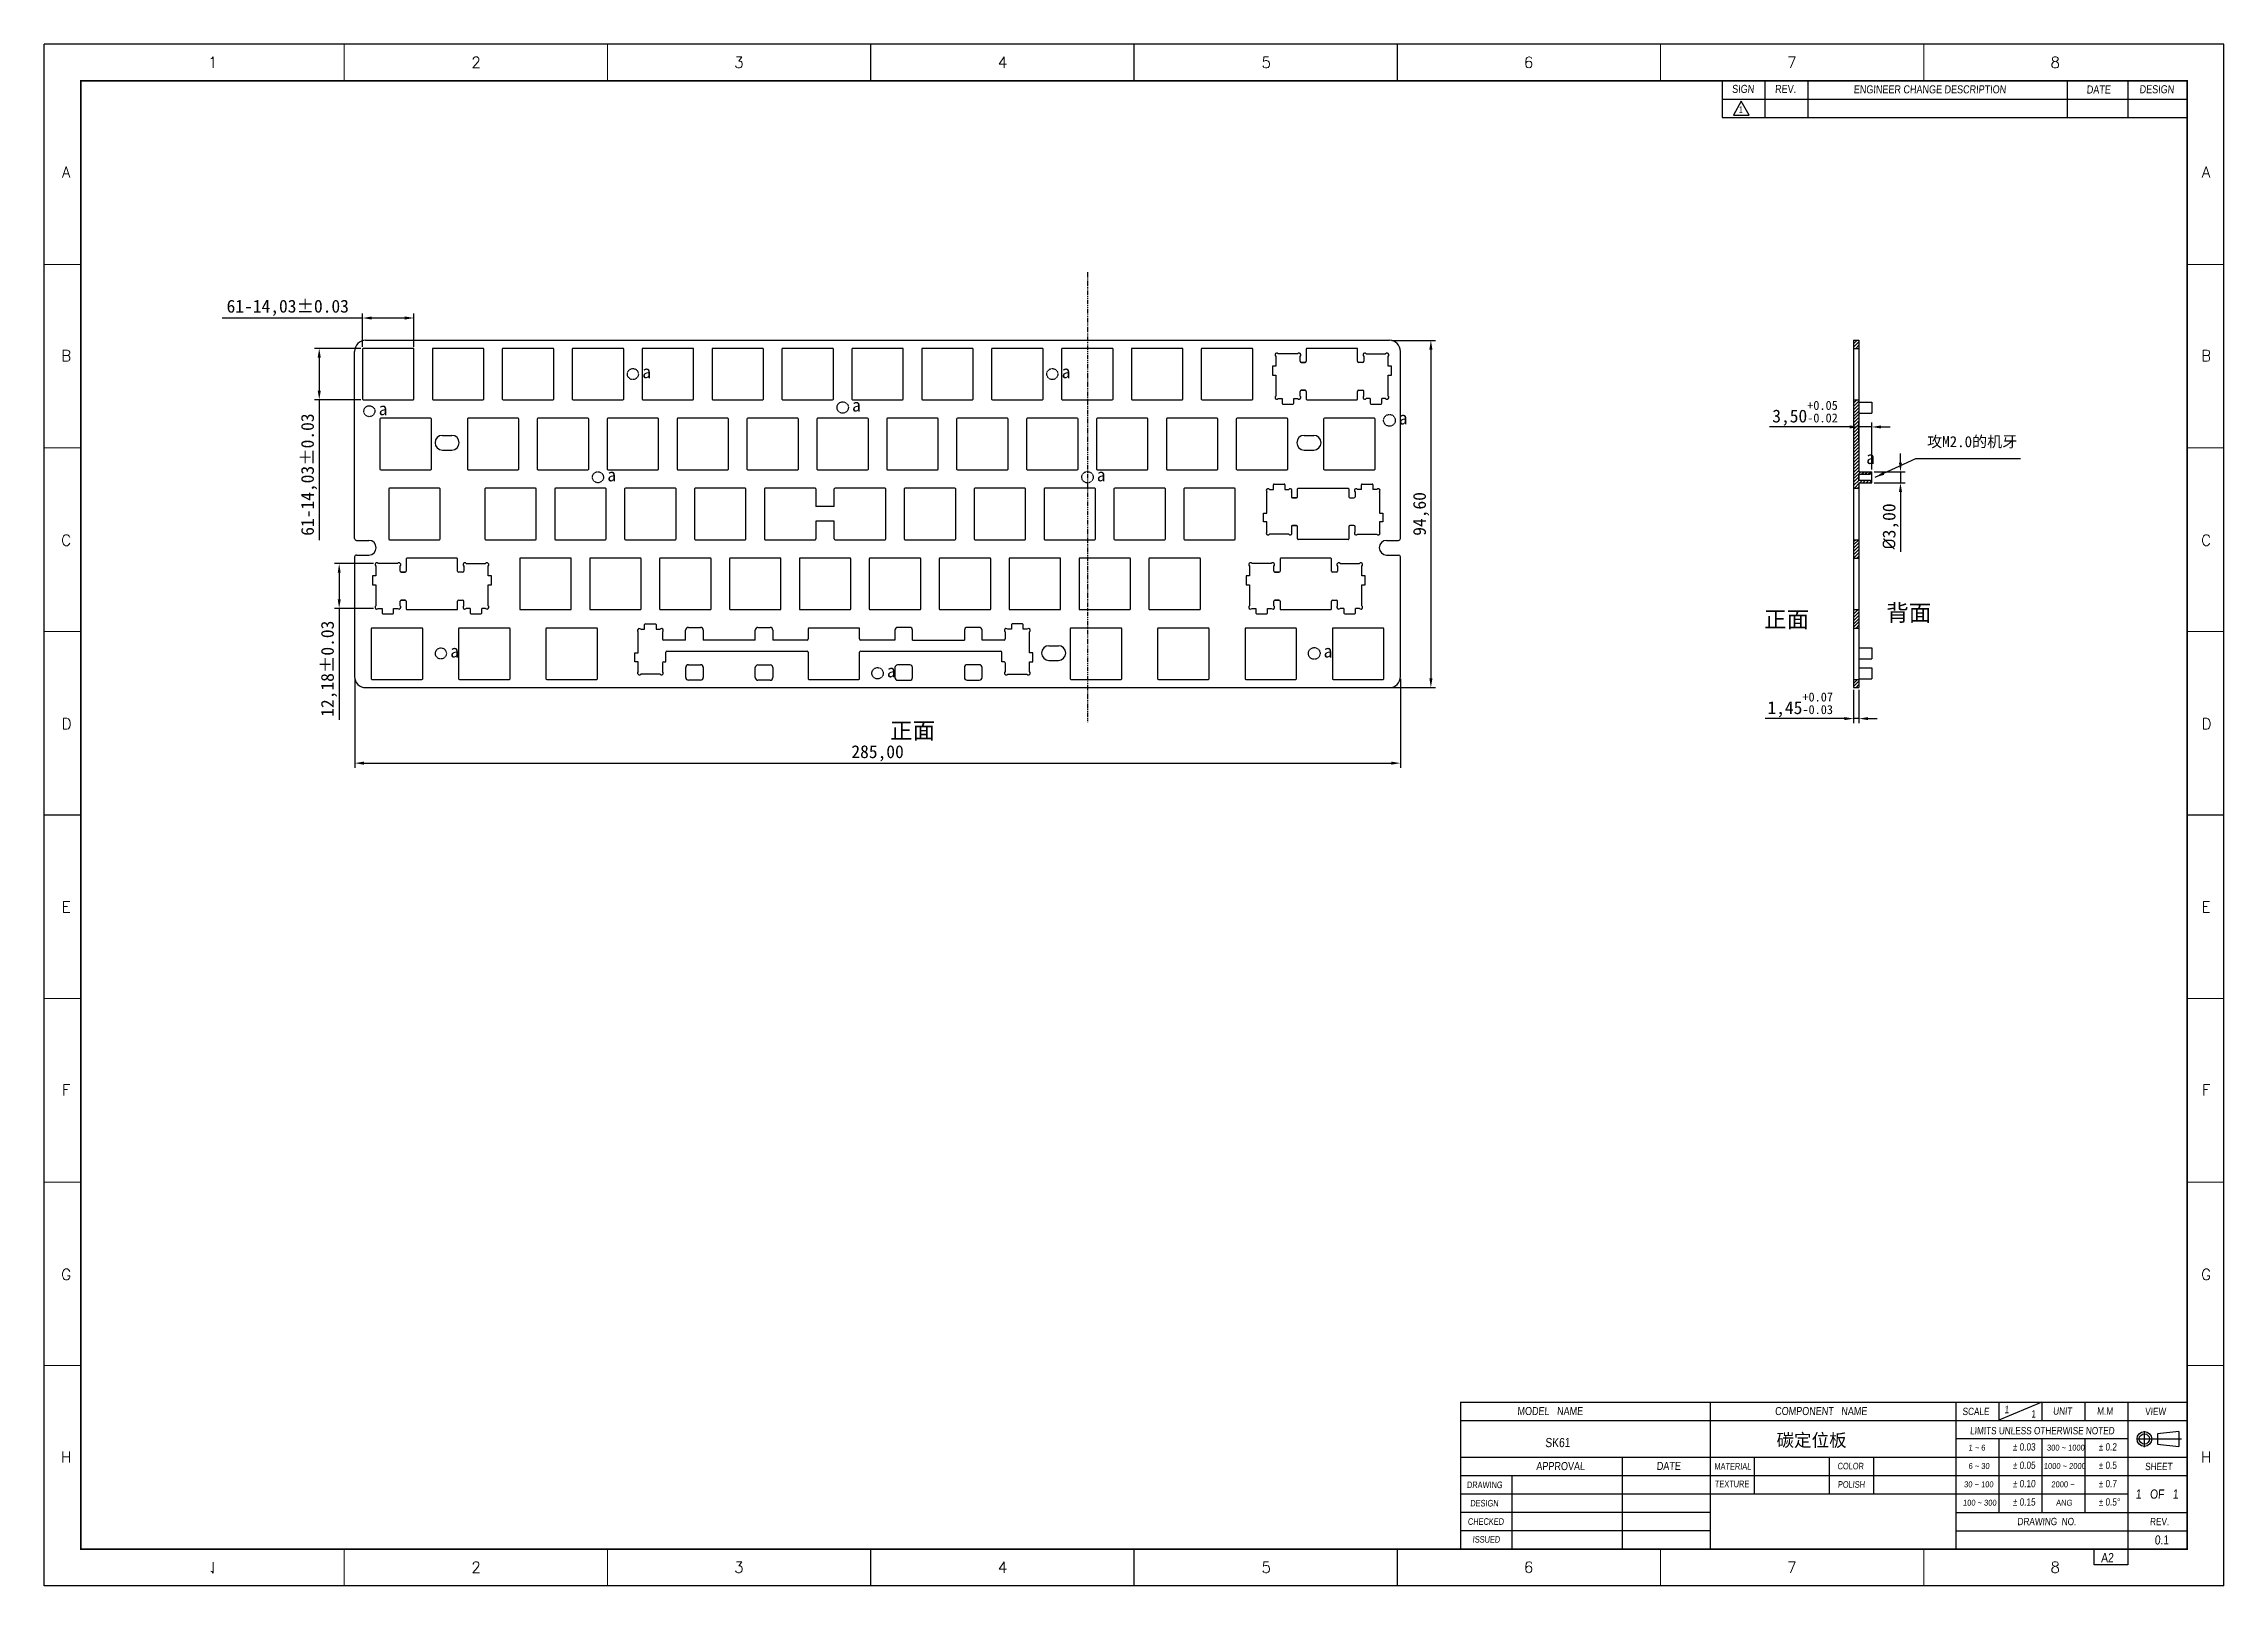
# Model space of a CAD drawing. Header units: millimetres. Extents: x 2 to 597, y -40 to 380.
import ezdxf
from ezdxf.enums import TextEntityAlignment as Align

# ---------------------------------------------------------------- set-up
doc = ezdxf.new("R2010")
doc.units = ezdxf.units.MM
doc.linetypes.add('DOT', pattern=[0.2, 0.1, -0.1])
doc.linetypes.add('PHANTOM', pattern=[2.5, 1.25, -0.25, 0.25, -0.25, 0.25, -0.25])
for name, color, linetype in [('02___PRT_ALL_AXES', 7, 'Continuous'), ('DEFAULT_3', 7, 'PHANTOM'), ('KeepOutLayer', 6, 'Continuous'), ('TEXT', 6, 'Continuous')]:
    doc.layers.add(name, color=color, linetype=linetype)
doc.styles.add('POSITION', font='romanc.shx', dxfattribs={"height": 3})
doc.styles.get("Standard").update_dxf_attribs({"font": ''})
doc.styles.add('TEXT', font='', dxfattribs={"width": 0.8, "oblique": 3, "height": 2.5})
doc.styles.add('说明', font='', dxfattribs={"height": 3})
doc.styles.get('Standard').set_extended_font_data('SimSun')
doc.styles.get('TEXT').set_extended_font_data('Arial')
doc.styles.get('说明').set_extended_font_data('SimSun')
doc.dimstyles.new('jw-1', dxfattribs={"dimtxt": 3.5, "dimasz": 2.5, "dimexe": 1.25, "dimexo": 0.625, "dimtad": 1, "dimzin": 1, "dimtxsty": 'Standard', "dimcen": 2.5, "dimclrd": 3, "dimclre": 3, "dimclrt": 3, "dimadec": 1, "dimazin": 0, "dimtfac": 1, "dimtmove": 0, "dimatfit": 3, "dimfxl": 1, "dimarcsym": 0})

msp = doc.modelspace()

# ---------------------------------------------------------------- texts
at = {"style": 'POSITION'}
for s, p in [('1', (48.459, 374.74)), ('2', (120.202, 374.74)), ('3', (191.827, 374.74)), ('4', (263.69, 374.74)), ('5', (335.553, 374.74)), ('6', (407.059, 374.74)), ('7', (478.803, 374.74)), ('8', (550.546, 374.74)), ('A', (8.503, 344.832)), ('A', (591.662, 344.832)), ('B', (8.503, 294.827)), ('B', (591.662, 294.827)), ('C', (8.503, 244.544)), ('C', (591.662, 244.544)), ('D', (8.642, 194.539)), ('D', (591.801, 194.539)), ('E', (8.503, 144.673)), ('E', (591.662, 144.673)), ('F', (8.503, 94.808)), ('F', (591.662, 94.808)), ('G', (8.503, 44.524)), ('G', (591.662, 44.524)), ('H', (8.503, -5.202)), ('H', (591.662, -5.202)), ('2', (120.202, -35.26)), ('3', (191.827, -35.26)), ('4', (263.69, -35.26)), ('5', (335.553, -35.26)), ('6', (407.059, -35.26)), ('7', (478.803, -35.26)), ('8', (550.546, -35.26))]:
    msp.add_text(s, height=3, dxfattribs=at).set_placement(p, align=Align.MIDDLE_CENTER)
at = {"style": 'TEXT', "oblique": 3, "width": 0.8}
for s, height, p in [('MODEL   NAME', 2.2, (403.965, 6.216)), ('COMPONENT   NAME', 2.2, (474.184, 6.216)), ('SCALE', 2, (525.267, 6.213)), ('UNIT', 2, (549.953, 6.313)), ('M.M', 2, (561.944, 6.313)), ('VIEW', 2, (575.035, 6.213)), ('LIMITS UNLESS OTHERWISE NOTED', 2, (527.331, 0.967)), ('1 ~ 6', 1.6, (526.899, -3.461)), ('%%P 0.03', 2, (538.969, -3.461)), ('300 ~ 1000', 1.6, (548.28, -3.461)), ('%%P 0.2', 2, (562.369, -3.461)), ('DRAWING', 1.8, (390.207, -13.692)), ('APPROVAL', 2.2, (409.114, -8.784)), ('DATE', 2.2, (441.931, -8.742)), ('MATERIAL', 1.8, (457.637, -8.661)), ('TEXTURE', 1.8, (457.753, -13.45)), ('COLOR', 1.8, (491.222, -8.587)), ('POLISH', 1.8, (491.307, -13.587)), ('30 ~ 100', 1.6, (525.696, -13.461)), ('6 ~ 30', 1.6, (526.899, -8.461)), ('%%P 0.05', 2, (538.969, -8.461)), ('%%P 0.10', 2, (538.969, -13.461)), ('1000 ~ 2000', 1.6, (547.419, -8.461)), ('2000 ~ ', 1.6, (549.473, -13.461)), ('%%P 0.5', 2, (562.369, -8.461)), ('%%P 0.7', 2, (562.369, -13.461)), ('SHEET', 2, (575.035, -8.787)), ('DESIGN', 1.8, (391.115, -18.691)), ('100 ~ 300', 1.6, (525.389, -18.461)), ('%%P 0.15', 2, (538.969, -18.461)), ('ANG', 1.6, (550.766, -18.461)), ('%%P 0.5%%D', 2, (562.369, -18.461)), ('CHECKED', 1.8, (390.472, -23.691)), ('DRAWING  NO.', 2, (540.241, -23.787)), ('REV.', 2, (576.359, -23.787)), ('ISSUED', 1.8, (391.775, -28.555))]:
    msp.add_text(s, height=height, dxfattribs=at).set_placement(p)
at = {"style": 'POSITION', "text_generation_flag": 2}
msp.add_text('1', height=3, rotation=180, dxfattribs=at).set_placement((48.459, -35.351), align=Align.MIDDLE_CENTER)
at = {"char_height": 3.5, "attachment_point": 1}
for s, width, insert in [('{\\fSimSun|b0|i0|c134|p2;\\C6;a}', 3.5, (165.49, 292.2)), ('{\\fSimSun|b0|i0|c134|p2;\\C6;a}', 3.5, (279.79, 292.2)), ('{\\fSimSun|b0|i0|c134|p2;\\C6;a}', 3.5, (93.666, 282.096)), ('{\\fSimSun|b0|i0|c134|p2;\\C6;a}', 3.5, (222.666, 283.096)), ('{\\fSimSun|b0|i0|c134|p2;\\C6;a}', 3.5, (371.666, 279.596)), ('{\\fSimSun|b0|i0|c134|p2;\\C6;a}', 3.5, (499.034, 268.825)), ('{\\fSimSun|b0|i0|c134|p2;\\C6;a}', 3.5, (155.966, 264.096)), ('{\\fSimSun|b0|i0|c134|p2;\\C6;a}', 3.5, (289.366, 264.096)), ('{\\fSimSun|b0|i0|c134|p2;\\C6;a}', 3.5, (113.166, 216.096)), ('{\\fSimSun|b0|i0|c134|p2;\\C6;a}', 3.5, (351.166, 216.096)), ('{\\fSimSun|b0|i0|c134|p2;\\C6;a}', 3.5, (232.166, 210.697)), ('{\\C6;碳定位板}', 26.53837, (474.603, 1.127))]:
    msp.add_mtext_dynamic_manual_height_columns(s, width=width, gutter_width=1, heights=[0], dxfattribs=dict(at, insert=insert))
at = {"color": 3, "insert": (515.649, 272.912), "char_height": 3, "attachment_point": 1}
msp.add_mtext('攻M2.0的机牙', dxfattribs=at)
at = {"color": 1, "char_height": 4.5, "width": 20.9537, "attachment_point": 1, "style": '说明'}
for s, insert in [('{\\C6;背面}', (504.52, 227.029)), ('{\\C6;正面}', (471.198, 225.235)), ('{\\C6;正面}', (233.017, 194.956))]:
    msp.add_mtext(s, dxfattribs=dict(at, insert=insert))
at = {"layer": 'TEXT', "style": 'TEXT', "oblique": 3, "width": 0.8}
for s, height, p in [('1', 2, (536.723, 6.731)), ('1', 2, (544.029, 5.538)), ('SK61', 2.5, (411.554, -2.523)), ('1   OF   1', 2.5, (572.475, -16.563)), ('0.1', 2.5, (577.648, -29.042))]:
    msp.add_text(s, height=height, dxfattribs=at).set_placement(p)
at = {"layer": 'TEXT', "color": 7, "style": 'TEXT', "oblique": 3, "width": 0.8}
msp.add_text('A2', height=2.5, dxfattribs=at).set_placement((563.042, -33.87))

# ---------------------------------------------------------------- blocks, each defined once
blk = doc.blocks.new('TITLE_MODIFY')
for p, q in [((-126.75, 0.16), (-126.75, -9.84)), ((-126.75, 0.16), (0, 0.16)), ((-115.05, 0.16), (-115.05, -9.84)), ((-103.35, 0.16), (-103.35, -9.84)), ((-32.65, 0.16), (-32.65, -9.74)), ((-16.2, 0.16), (-16.2, -9.84)), ((0, -9.84), (0, 0.16)), ((-126.75, -4.84), (0, -4.84)), ((-126.75, -9.84), (0, -9.84))]:
    blk.add_line(p, q)
at = {"layer": 'TEXT'}
blk.add_lwpolyline([(-121.5, -5.4), (-123.66, -9.15), (-119.33, -9.15)], close=True, dxfattribs=at)
at = {"style": 'TEXT', "oblique": 3, "width": 0.8}
for s, p in [('SIGN', (-124.03, -3.13)), ('REV.', (-112.33, -3.13)), ('ENGINEER CHANGE DESCRIPTION', (-90.88, -3.25)), ('DATE', (-27.39, -3.29)), ('DESIGN', (-12.99, -3.23))]:
    blk.add_text(s, height=2.2, dxfattribs=at).set_placement(p)
at = {"layer": 'TEXT', "style": 'TEXT', "oblique": 3, "width": 0.8}
blk.add_text('1', height=1.8, dxfattribs=at).set_placement((-122.22, -8.58))
blk = doc.blocks.new('*D3')
at = {"color": 3, "lineweight": -2, "transparency": 16777216}
for p, q in [((495.62, 203.79), (495.62, 194.71)), ((497.07, 203.79), (497.07, 194.71)), ((493.12, 195.96), (471.5, 195.96)), ((497.07, 195.96), (495.62, 195.96)), ((499.57, 195.96), (502.07, 195.96))]:
    blk.add_line(p, q, dxfattribs=at)
at = {"color": 3, "transparency": 16777216}
for points in [[(493.12, 196.37), (493.12, 195.54), (495.62, 195.96)], [(499.57, 196.37), (499.57, 195.54), (497.07, 195.96)]]:
    blk.add_solid(points, dxfattribs=at)
at = {"layer": 'Defpoints', "color": 0, "transparency": 16777216}
for p in [(495.62, 204.41), (497.07, 204.41), (495.62, 195.96)]:
    blk.add_point(p, dxfattribs=at)
at = {"color": 3, "transparency": 16777216, "insert": (481.06, 199.68), "char_height": 3.5, "attachment_point": 5}
blk.add_mtext('1,45{\\H0.7x;\\S+0.07^ -0.03;}', dxfattribs=at)
blk = doc.blocks.new('*D4')
at = {"color": 3, "lineweight": -2, "transparency": 16777216}
for p, q in [((88.83, 296.83), (76.21, 296.83)), ((77.46, 294.33), (77.46, 285.3)), ((88.83, 282.8), (76.21, 282.8)), ((77.46, 282.8), (77.46, 244.56))]:
    blk.add_line(p, q, dxfattribs=at)
at = {"color": 3, "transparency": 16777216}
for points in [[(77.05, 294.33), (77.88, 294.33), (77.46, 296.83)], [(77.05, 285.3), (77.88, 285.3), (77.46, 282.8)]]:
    blk.add_solid(points, dxfattribs=at)
at = {"layer": 'Defpoints', "color": 0, "transparency": 16777216}
for p in [(89.45, 296.83), (77.46, 282.8), (89.45, 282.8)]:
    blk.add_point(p, dxfattribs=at)
at = {"color": 3, "transparency": 16777216, "insert": (74.7, 262.43), "char_height": 3.5, "attachment_point": 5, "rotation": 90}
blk.add_mtext('61-14,03%%P0.03', dxfattribs=at)
blk = doc.blocks.new('*D5')
at = {"color": 3, "lineweight": -2, "transparency": 16777216}
for p, q in [((92.22, 238.17), (81.65, 238.17)), ((82.9, 235.67), (82.9, 228.49)), ((92.22, 225.99), (81.65, 225.99)), ((82.9, 225.99), (82.9, 195.59))]:
    blk.add_line(p, q, dxfattribs=at)
at = {"color": 3, "transparency": 16777216}
for points in [[(82.49, 235.67), (83.32, 235.67), (82.9, 238.17)], [(82.49, 228.49), (83.32, 228.49), (82.9, 225.99)]]:
    blk.add_solid(points, dxfattribs=at)
at = {"layer": 'Defpoints', "color": 0, "transparency": 16777216}
for p in [(92.85, 238.17), (82.9, 225.99), (92.85, 225.99)]:
    blk.add_point(p, dxfattribs=at)
at = {"color": 3, "transparency": 16777216, "insert": (80.14, 209.54), "char_height": 3.5, "attachment_point": 5, "rotation": 90}
blk.add_mtext('12,18%%P0.03', dxfattribs=at)
blk = doc.blocks.new('*D6')
at = {"color": 3, "lineweight": -2, "transparency": 16777216}
for p, q in [((369.74, 299.01), (381.66, 299.01)), ((380.41, 296.51), (380.41, 206.91)), ((369.74, 204.41), (381.66, 204.41))]:
    blk.add_line(p, q, dxfattribs=at)
at = {"color": 3, "transparency": 16777216}
for points in [[(380, 296.51), (380.83, 296.51), (380.41, 299.01)], [(380, 206.91), (380.83, 206.91), (380.41, 204.41)]]:
    blk.add_solid(points, dxfattribs=at)
at = {"layer": 'Defpoints', "color": 0, "transparency": 16777216}
for p in [(369.12, 299.01), (369.12, 204.41), (380.41, 204.41)]:
    blk.add_point(p, dxfattribs=at)
at = {"color": 3, "transparency": 16777216, "insert": (377.75, 251.72), "char_height": 3.5, "attachment_point": 5, "rotation": 90}
blk.add_mtext('94,60', dxfattribs=at)
blk = doc.blocks.new('*D7')
at = {"color": 3, "lineweight": -2, "transparency": 16777216}
for p, q in [((87.12, 206.79), (87.12, 182.57)), ((372.12, 206.79), (372.12, 182.57)), ((89.62, 183.82), (369.62, 183.82))]:
    blk.add_line(p, q, dxfattribs=at)
at = {"color": 3, "transparency": 16777216}
for points in [[(89.62, 184.24), (89.62, 183.4), (87.12, 183.82)], [(369.62, 184.24), (369.62, 183.4), (372.12, 183.82)]]:
    blk.add_solid(points, dxfattribs=at)
at = {"layer": 'Defpoints', "color": 0, "transparency": 16777216}
for p in [(87.12, 207.41), (372.12, 207.41), (372.12, 183.82)]:
    blk.add_point(p, dxfattribs=at)
at = {"color": 3, "transparency": 16777216, "insert": (229.62, 186.49), "char_height": 3.5, "attachment_point": 5}
blk.add_mtext('285,00', dxfattribs=at)
blk = doc.blocks.new('*D8')
at = {"color": 3, "lineweight": -2, "transparency": 16777216}
for p, q in [((89.25, 305.09), (51.01, 305.09)), ((89.25, 297.26), (89.25, 306.34)), ((100.78, 305.09), (91.75, 305.09)), ((103.28, 297.25), (103.28, 306.34))]:
    blk.add_line(p, q, dxfattribs=at)
at = {"color": 3, "transparency": 16777216}
for points in [[(91.75, 305.51), (91.75, 304.67), (89.25, 305.09)], [(100.78, 305.51), (100.78, 304.67), (103.28, 305.09)]]:
    blk.add_solid(points, dxfattribs=at)
at = {"layer": 'Defpoints', "color": 0, "transparency": 16777216}
for p in [(89.25, 305.09), (89.25, 296.64), (103.28, 296.63)]:
    blk.add_point(p, dxfattribs=at)
at = {"color": 3, "transparency": 16777216, "insert": (68.88, 307.86), "char_height": 3.5, "attachment_point": 5}
blk.add_mtext('61-14,03%%P0.03', dxfattribs=at)
blk = doc.blocks.new('*D17')
at = {"color": 3, "lineweight": -2, "transparency": 16777216}
for p, q in [((508.38, 265.71), (508.38, 268.21)), ((501.2, 263.21), (509.63, 263.21)), ((508.38, 263.21), (508.38, 260.21)), ((501.2, 260.21), (509.63, 260.21)), ((508.38, 257.71), (508.38, 241.4))]:
    blk.add_line(p, q, dxfattribs=at)
at = {"color": 3, "transparency": 16777216}
for points in [[(507.96, 265.71), (508.79, 265.71), (508.38, 263.21)], [(507.96, 257.71), (508.79, 257.71), (508.38, 260.21)]]:
    blk.add_solid(points, dxfattribs=at)
at = {"layer": 'Defpoints', "color": 0, "transparency": 16777216}
for p in [(500.57, 263.21), (500.57, 260.21), (508.38, 260.21)]:
    blk.add_point(p, dxfattribs=at)
at = {"color": 3, "transparency": 16777216, "insert": (505.71, 248.31), "char_height": 3.5, "attachment_point": 5, "rotation": 90}
blk.add_mtext('{\\fISOCPEUR|b0|i0|c0|p34;%%C}3,00', dxfattribs=at)
blk = doc.blocks.new('*D16')
at = {"color": 3, "lineweight": -2, "transparency": 16777216}
for p, q in [((494.57, 275.41), (472.67, 275.41)), ((497.07, 271.54), (497.07, 276.66)), ((500.57, 275.41), (497.07, 275.41)), ((500.57, 263.84), (500.57, 276.66)), ((503.07, 275.41), (505.57, 275.41))]:
    blk.add_line(p, q, dxfattribs=at)
at = {"color": 3, "transparency": 16777216}
for points in [[(494.57, 275.83), (494.57, 275), (497.07, 275.41)], [(503.07, 275.83), (503.07, 275), (500.57, 275.41)]]:
    blk.add_solid(points, dxfattribs=at)
at = {"layer": 'Defpoints', "color": 0, "transparency": 16777216}
for p in [(497.07, 275.41), (497.07, 270.91), (500.57, 263.21)]:
    blk.add_point(p, dxfattribs=at)
at = {"color": 3, "transparency": 16777216, "insert": (482.37, 279.13), "char_height": 3.5, "attachment_point": 5}
blk.add_mtext('3,50{\\H0.7x;\\S+0.05^ -0.02;}', dxfattribs=at)

# ---------------------------------------------------------------- dimensions: what is measured, and where the dimension line sits
for base, p1, p2, text, picture, middle in [((89.251, 305.089), (103.28, 296.629), (89.251, 296.638), '61-<>%%P0.03', '*D8', (68.88, 307.855)), ((497.073, 275.412), (500.573, 263.21), (497.073, 270.91), '<>{\\H0.7x;\\S+0.05^ -0.02;}', '*D16', (482.374, 279.134)), ((495.623, 195.956), (497.073, 204.414), (495.623, 204.414), '<>{\\H0.7x;\\S+0.07^ -0.03;}', '*D3', (481.061, 199.678))]:
    dim = msp.add_linear_dim(base=base, p1=p1, p2=p2, text=text, dimstyle='jw-1')
    dim.commit()
    dim.dimension.update_dxf_attribs({"geometry": picture, "text_midpoint": middle})
dim = msp.add_linear_dim(base=(380.415, 204.414), p1=(369.117, 299.014), p2=(369.117, 204.414), angle=90, dimstyle='jw-1')
dim.commit()
dim.dimension.update_dxf_attribs({"geometry": '*D6', "text_midpoint": (380.415, 251.724), "dimtype": 160})
for base, p1, p2, text, picture, middle in [((77.462, 282.799), (89.45, 296.829), (89.45, 282.799), '61-<>%%P0.03', '*D4', (74.696, 262.429)), ((508.376, 260.21), (500.573, 263.21), (500.573, 260.21), '{\\fISOCPEUR|b0|i0|c0|p34;%%C}<>', '*D17', (505.708, 248.307)), ((82.904, 225.989), (92.846, 238.169), (92.846, 225.989), '<>%%P0.03', '*D5', (80.138, 209.539))]:
    dim = msp.add_linear_dim(base=base, p1=p1, p2=p2, angle=90, text=text, dimstyle='jw-1')
    dim.commit()
    dim.dimension.update_dxf_attribs({"geometry": picture, "text_midpoint": middle})
dim = msp.add_linear_dim(base=(372.117, 183.819), p1=(87.117, 207.414), p2=(372.117, 207.414), dimstyle='jw-1')
dim.commit()
dim.dimension.update_dxf_attribs({"geometry": '*D7', "text_midpoint": (229.617, 183.819), "dimtype": 160})

# ---------------------------------------------------------------- hatches: boundary and pattern name
h = msp.add_hatch()
h.set_pattern_fill('ANSI31', color=2, scale=0.2)
h.paths.add_polyline_path([(497.073, 299.014), (495.623, 299.014), (495.623, 296.829), (497.073, 296.829)])
h.paths.add_polyline_path([(497.073, 282.799), (495.623, 282.799), (495.623, 258.729), (497.073, 258.729), (497.073, 260.21), (500.573, 260.21), (500.573, 260.46), (500.065, 260.91), (499.697, 260.91), (499.409, 260.91), (497.073, 260.91), (497.073, 262.51), (499.195, 262.51), (499.414, 262.51), (499.809, 262.51), (500.573, 263.034), (500.573, 263.21), (497.073, 263.21)])
h.paths.add_polyline_path([(497.073, 244.699), (495.623, 244.699), (495.623, 239.679), (497.073, 239.679)])
h.paths.add_polyline_path([(497.073, 225.649), (495.623, 225.649), (495.623, 220.629), (497.073, 220.629)])
h.paths.add_polyline_path([(497.073, 206.599), (495.623, 206.599), (495.623, 204.414), (497.073, 204.414)])

# ---------------------------------------------------------------- linework, layer by layer
for p, q in [((596.503, 379.695), (2.503, 379.695)), ((2.503, -40.305), (2.503, 379.695)), ((596.503, -40.305), (596.503, 379.695)), ((495.623, 299.014), (497.073, 299.014)), ((495.623, 299.014), (495.623, 204.414)), ((497.073, 299.014), (497.073, 263.21)), ((495.623, 296.829), (497.073, 296.829)), ((495.623, 282.799), (497.073, 282.799)), ((497.073, 262.36), (497.073, 261.06)), ((495.623, 258.729), (497.073, 258.729)), ((497.073, 260.21), (497.073, 204.414)), ((495.623, 244.699), (497.073, 244.699)), ((495.623, 239.679), (497.073, 239.679)), ((177.314, 217.369), (177.314, 220.057)), ((178.064, 220.807), (181.364, 220.807)), ((182.114, 220.057), (182.114, 217.369)), ((196.274, 217.369), (196.274, 220.057)), ((197.024, 220.807), (200.324, 220.807)), ((201.074, 220.057), (201.074, 217.369)), ((234.344, 220.057), (234.344, 217.369)), ((238.394, 220.807), (235.094, 220.807)), ((239.144, 217.369), (239.144, 220.057)), ((253.304, 220.057), (253.304, 217.369)), ((257.354, 220.807), (254.054, 220.807)), ((258.104, 217.369), (258.104, 220.057)), ((495.623, 225.649), (497.073, 225.649)), ((495.623, 220.629), (497.073, 220.629)), ((177.324, 207.177), (177.324, 209.877)), ((178.074, 210.627), (181.374, 210.627)), ((182.124, 209.877), (182.124, 207.177)), ((196.274, 207.147), (196.274, 209.847)), ((197.024, 210.597), (200.324, 210.597)), ((201.074, 209.847), (201.074, 207.147)), ((234.344, 209.847), (234.344, 207.147)), ((238.394, 210.597), (235.094, 210.597)), ((239.144, 207.147), (239.144, 209.847)), ((253.294, 209.877), (253.294, 207.177)), ((257.344, 210.627), (254.044, 210.627)), ((258.094, 207.177), (258.094, 209.877)), ((181.374, 206.427), (178.074, 206.427)), ((200.324, 206.397), (197.024, 206.397)), ((235.094, 206.397), (238.394, 206.397)), ((254.044, 206.427), (257.344, 206.427)), ((495.623, 206.599), (497.073, 206.599)), ((495.623, 204.414), (497.073, 204.414)), ((388.503, 9.695), (586.503, 9.695)), ((388.503, 9.695), (388.503, -30.305)), ((456.503, 9.695), (456.503, -30.305)), ((523.503, 9.695), (523.503, -30.305)), ((546.903, 9.695), (535.203, 4.795)), ((535.203, 9.695), (535.203, 4.795)), ((546.903, 9.695), (546.903, 4.795)), ((558.603, 9.695), (558.603, 4.795)), ((570.303, 9.695), (570.303, -30.305)), ((586.503, 9.695), (586.503, -30.305)), ((388.503, 4.695), (586.503, 4.695)), ((584.251, 1.695), (578.442, 1.095)), ((578.442, 1.095), (578.442, -1.705)), ((584.251, 1.695), (584.251, -2.305)), ((586.503, -5.305), (388.503, -5.305)), ((432.503, -5.305), (432.503, -30.305)), ((468.503, -5.305), (468.503, -15.305)), ((489.003, -15.305), (489.003, -5.305)), ((501.003, -5.305), (501.003, -15.305)), ((570.303, -0.305), (523.503, -0.305)), ((535.203, -0.305), (535.203, -20.305)), ((546.903, -0.305), (546.903, -20.305)), ((558.603, -0.305), (558.603, -20.305)), ((578.442, -1.705), (584.251, -2.305)), ((586.503, -10.305), (388.503, -10.305)), ((402.503, -10.305), (402.503, -30.305)), ((570.303, -15.305), (388.503, -15.305)), ((456.503, -15.305), (393.503, -15.305)), ((456.503, -20.305), (388.503, -20.305)), ((523.503, -20.305), (586.503, -20.305)), ((456.503, -25.305), (388.503, -25.305)), ((523.503, -25.305), (586.503, -25.305)), ((388.503, -30.305), (586.503, -30.305)), ((561.21, -34.605), (561.21, -30.305)), ((570.303, -34.605), (561.21, -34.605)), ((570.303, -30.305), (570.303, -34.605)), ((596.503, -40.305), (2.503, -40.305))]:
    msp.add_line(p, q)
at = {"color": 7, "linetype": 'Continuous'}
for p, q in [((90.117, 299.014), (369.117, 299.014)), ((87.117, 245.01), (87.117, 296.014)), ((89.25, 296.629), (89.25, 282.999)), ((103.08, 296.829), (89.45, 296.829)), ((103.28, 282.999), (103.28, 296.629)), ((108.3, 296.629), (108.3, 282.999)), ((122.13, 296.829), (108.5, 296.829)), ((122.33, 282.999), (122.33, 296.629)), ((127.35, 296.629), (127.35, 282.999)), ((141.18, 296.829), (127.55, 296.829)), ((141.38, 282.999), (141.38, 296.629)), ((146.4, 296.629), (146.4, 282.999)), ((160.23, 296.829), (146.6, 296.829)), ((160.43, 282.999), (160.43, 296.629)), ((165.45, 296.629), (165.45, 282.999)), ((179.28, 296.829), (165.65, 296.829)), ((179.48, 282.999), (179.48, 296.629)), ((184.5, 296.629), (184.5, 282.999)), ((198.33, 296.829), (184.7, 296.829)), ((198.53, 282.999), (198.53, 296.629)), ((203.55, 296.629), (203.55, 282.999)), ((217.38, 296.829), (203.75, 296.829)), ((217.58, 282.999), (217.58, 296.629)), ((222.6, 296.629), (222.6, 282.999)), ((236.43, 296.829), (222.8, 296.829)), ((236.63, 282.999), (236.63, 296.629)), ((241.65, 296.629), (241.65, 282.999)), ((255.48, 296.829), (241.85, 296.829)), ((255.68, 282.999), (255.68, 296.629)), ((260.7, 296.629), (260.7, 282.999)), ((274.53, 296.829), (260.9, 296.829)), ((274.73, 282.999), (274.73, 296.629)), ((279.75, 296.629), (279.75, 282.999)), ((293.58, 296.829), (279.95, 296.829)), ((293.78, 282.999), (293.78, 296.629)), ((298.8, 296.629), (298.8, 282.999)), ((312.63, 296.829), (299, 296.829)), ((312.83, 282.999), (312.83, 296.629)), ((317.85, 296.629), (317.85, 282.999)), ((331.68, 296.829), (318.05, 296.829)), ((331.88, 282.999), (331.88, 296.629)), ((337.215, 291.984), (337.215, 289.564)), ((338.115, 291.984), (337.215, 291.984)), ((338.115, 294.645), (338.115, 291.984)), ((344.064, 295.349), (338.817, 295.349)), ((344.765, 293.294), (344.765, 294.645)), ((346.14, 292.994), (345.065, 292.994)), ((345.09, 292.994), (346.13, 292.994)), ((346.44, 296.614), (346.44, 293.294)), ((360.24, 296.814), (346.64, 296.814)), ((360.44, 293.294), (360.44, 296.614)), ((361.815, 292.994), (360.74, 292.994)), ((362.115, 294.645), (362.115, 293.294)), ((362.817, 295.349), (368.064, 295.349)), ((368.765, 291.984), (368.765, 294.645)), ((369.665, 291.984), (368.765, 291.984)), ((369.665, 289.564), (369.665, 291.984)), ((372.117, 245.011), (372.117, 296.014)), ((337.215, 289.564), (338.115, 289.564)), ((338.115, 289.564), (338.115, 283.844)), ((345.065, 285.414), (346.14, 285.414)), ((346.13, 285.414), (345.09, 285.414)), ((360.74, 285.414), (361.815, 285.414)), ((368.765, 283.844), (368.765, 289.564)), ((368.765, 289.564), (369.665, 289.564)), ((89.45, 282.799), (103.08, 282.799)), ((108.5, 282.799), (122.13, 282.799)), ((127.55, 282.799), (141.18, 282.799)), ((146.6, 282.799), (160.23, 282.799)), ((165.65, 282.799), (179.28, 282.799)), ((184.7, 282.799), (198.33, 282.799)), ((203.75, 282.799), (217.38, 282.799)), ((222.8, 282.799), (236.43, 282.799)), ((241.85, 282.799), (255.48, 282.799)), ((260.9, 282.799), (274.53, 282.799)), ((279.95, 282.799), (293.58, 282.799)), ((299, 282.799), (312.63, 282.799)), ((318.05, 282.799), (331.68, 282.799)), ((338.817, 283.139), (339.865, 283.139)), ((339.865, 283.139), (339.865, 281.864)), ((340.065, 281.664), (342.815, 281.664)), ((343.015, 281.864), (343.015, 283.139)), ((343.015, 283.139), (344.064, 283.139)), ((344.765, 283.844), (344.765, 285.114)), ((346.44, 285.114), (346.44, 283.014)), ((346.64, 282.814), (360.24, 282.814)), ((360.44, 283.014), (360.44, 285.114)), ((362.115, 283.844), (362.115, 285.114)), ((363.865, 283.139), (362.817, 283.139)), ((363.865, 283.139), (363.865, 281.864)), ((364.065, 281.664), (366.815, 281.664)), ((367.015, 281.864), (367.015, 283.139)), ((368.064, 283.139), (367.015, 283.139)), ((497.073, 282.21), (500.573, 282.21)), ((94.013, 277.579), (94.013, 263.949)), ((107.843, 277.779), (94.213, 277.779)), ((108.043, 263.949), (108.043, 277.579)), ((117.825, 277.579), (117.825, 263.949)), ((131.655, 277.779), (118.025, 277.779)), ((131.855, 263.949), (131.855, 277.579)), ((136.875, 277.579), (136.875, 263.949)), ((150.705, 277.779), (137.075, 277.779)), ((150.905, 263.949), (150.905, 277.579)), ((155.925, 277.579), (155.925, 263.949)), ((169.755, 277.779), (156.125, 277.779)), ((169.955, 263.949), (169.955, 277.579)), ((174.975, 277.579), (174.975, 263.949)), ((188.805, 277.779), (175.175, 277.779)), ((189.005, 263.949), (189.005, 277.579)), ((194.025, 277.579), (194.025, 263.949)), ((207.855, 277.779), (194.225, 277.779)), ((208.055, 263.949), (208.055, 277.579)), ((213.075, 277.579), (213.075, 263.949)), ((226.905, 277.779), (213.275, 277.779)), ((227.105, 263.949), (227.105, 277.579)), ((232.125, 277.579), (232.125, 263.949)), ((245.955, 277.779), (232.325, 277.779)), ((246.155, 263.949), (246.155, 277.579)), ((251.175, 277.579), (251.175, 263.949)), ((265.005, 277.779), (251.375, 277.779)), ((265.205, 263.949), (265.205, 277.579)), ((270.225, 277.579), (270.225, 263.949)), ((284.055, 277.779), (270.425, 277.779)), ((284.255, 263.949), (284.255, 277.579)), ((289.275, 277.579), (289.275, 263.949)), ((303.105, 277.779), (289.475, 277.779)), ((303.305, 263.949), (303.305, 277.579)), ((308.325, 277.579), (308.325, 263.949)), ((322.155, 277.779), (308.525, 277.779)), ((322.355, 263.949), (322.355, 277.579)), ((327.375, 277.579), (327.375, 263.949)), ((341.205, 277.779), (327.575, 277.779)), ((341.405, 263.949), (341.405, 277.579)), ((351.188, 277.579), (351.188, 263.949)), ((365.018, 277.779), (351.388, 277.779)), ((365.218, 263.949), (365.218, 277.579)), ((497.073, 279.21), (500.573, 279.21)), ((111.016, 273.111), (113.616, 273.111)), ((111.016, 269.111), (113.616, 269.111)), ((345.866, 273.111), (348.466, 273.111)), ((345.866, 269.111), (348.466, 269.111)), ((94.213, 263.749), (107.843, 263.749)), ((118.025, 263.749), (131.655, 263.749)), ((137.075, 263.749), (150.705, 263.749)), ((156.125, 263.749), (169.755, 263.749)), ((175.175, 263.749), (188.805, 263.749)), ((194.225, 263.749), (207.855, 263.749)), ((213.275, 263.749), (226.905, 263.749)), ((232.325, 263.749), (245.955, 263.749)), ((251.375, 263.749), (265.005, 263.749)), ((270.425, 263.749), (284.055, 263.749)), ((289.475, 263.749), (303.105, 263.749)), ((308.525, 263.749), (322.155, 263.749)), ((327.575, 263.749), (341.205, 263.749)), ((351.388, 263.749), (365.018, 263.749)), ((497.073, 263.21), (500.573, 263.21)), ((497.073, 260.91), (497.073, 262.51)), ((497.073, 262.51), (500.123, 262.51)), ((500.123, 262.51), (500.573, 262.96)), ((500.573, 260.21), (500.573, 263.21)), ((96.394, 258.529), (96.394, 244.899)), ((110.224, 258.729), (96.594, 258.729)), ((110.424, 244.899), (110.424, 258.529)), ((122.584, 258.529), (122.584, 244.899)), ((136.414, 258.729), (122.784, 258.729)), ((136.614, 244.899), (136.614, 258.529)), ((141.634, 258.529), (141.634, 244.899)), ((155.464, 258.729), (141.834, 258.729)), ((155.664, 244.899), (155.664, 258.529)), ((160.684, 258.529), (160.684, 244.899)), ((174.514, 258.729), (160.884, 258.729)), ((174.714, 244.899), (174.714, 258.529)), ((179.734, 258.529), (179.734, 244.899)), ((193.564, 258.729), (179.934, 258.729)), ((193.764, 244.899), (193.764, 258.529)), ((198.784, 258.529), (198.784, 244.899)), ((212.614, 258.729), (198.984, 258.729)), ((212.814, 258.529), (212.814, 253.714)), ((217.834, 253.714), (217.834, 258.529)), ((231.664, 258.729), (218.034, 258.729)), ((231.864, 244.899), (231.864, 258.529)), ((236.884, 258.529), (236.884, 244.899)), ((250.714, 258.729), (237.084, 258.729)), ((250.914, 244.899), (250.914, 258.529)), ((255.934, 258.529), (255.934, 244.899)), ((269.764, 258.729), (256.134, 258.729)), ((269.964, 244.899), (269.964, 258.529)), ((274.984, 258.529), (274.984, 244.899)), ((288.814, 258.729), (275.184, 258.729)), ((289.014, 244.899), (289.014, 258.529)), ((294.034, 258.529), (294.034, 244.899)), ((307.864, 258.729), (294.234, 258.729)), ((308.064, 244.899), (308.064, 258.529)), ((313.084, 258.529), (313.084, 244.899)), ((326.914, 258.729), (313.284, 258.729)), ((327.114, 244.899), (327.114, 258.529)), ((335.73, 251.964), (335.73, 257.685)), ((336.432, 258.389), (337.48, 258.389)), ((337.48, 258.389), (337.48, 259.664)), ((337.68, 259.864), (340.43, 259.864)), ((340.63, 259.664), (340.63, 258.389)), ((340.63, 258.389), (341.679, 258.389)), ((342.38, 257.685), (342.38, 256.414)), ((342.68, 256.114), (343.755, 256.114)), ((343.745, 256.114), (342.705, 256.114)), ((344.055, 256.414), (344.055, 258.514)), ((344.255, 258.714), (357.855, 258.714)), ((358.055, 258.514), (358.055, 256.414)), ((358.355, 256.114), (359.43, 256.114)), ((359.73, 257.685), (359.73, 256.414)), ((361.48, 258.389), (360.432, 258.389)), ((361.48, 258.389), (361.48, 259.664)), ((361.68, 259.864), (364.43, 259.864)), ((364.63, 259.664), (364.63, 258.389)), ((365.679, 258.389), (364.63, 258.389)), ((366.38, 257.685), (366.38, 251.964)), ((497.073, 260.91), (500.123, 260.91)), ((497.073, 260.21), (500.573, 260.21)), ((500.123, 260.91), (500.573, 260.46)), ((217.834, 253.714), (212.814, 253.714)), ((212.814, 249.714), (212.814, 244.899)), ((217.834, 249.714), (212.814, 249.714)), ((217.834, 244.899), (217.834, 249.714)), ((334.83, 249.544), (334.83, 251.964)), ((334.83, 251.964), (335.73, 251.964)), ((366.38, 251.964), (367.28, 251.964)), ((367.28, 251.964), (367.28, 249.544)), ((87.617, 244.51), (90.98, 244.51)), ((96.594, 244.699), (110.224, 244.699)), ((122.784, 244.699), (136.414, 244.699)), ((141.834, 244.699), (155.464, 244.699)), ((160.884, 244.699), (174.514, 244.699)), ((179.934, 244.699), (193.564, 244.699)), ((198.984, 244.699), (212.614, 244.699)), ((218.034, 244.699), (231.664, 244.699)), ((237.084, 244.699), (250.714, 244.699)), ((256.134, 244.699), (269.764, 244.699)), ((275.184, 244.699), (288.814, 244.699)), ((294.234, 244.699), (307.864, 244.699)), ((313.284, 244.699), (326.914, 244.699)), ((335.73, 249.544), (334.83, 249.544)), ((335.73, 246.884), (335.73, 249.544)), ((341.679, 246.179), (336.432, 246.179)), ((342.38, 248.234), (342.38, 246.884)), ((343.755, 248.534), (342.68, 248.534)), ((342.705, 248.534), (343.745, 248.534)), ((344.055, 244.914), (344.055, 248.234)), ((357.855, 244.714), (344.255, 244.714)), ((358.055, 248.234), (358.055, 244.914)), ((359.43, 248.534), (358.355, 248.534)), ((359.73, 246.884), (359.73, 248.234)), ((360.432, 246.179), (365.679, 246.179)), ((366.38, 249.544), (366.38, 246.884)), ((367.28, 249.544), (366.38, 249.544)), ((368.321, 244.511), (371.617, 244.511)), ((87.117, 240.01), (87.117, 207.414)), ((87.617, 240.51), (90.98, 240.51)), ((98.795, 238.199), (93.548, 238.199)), ((101.171, 239.464), (101.171, 236.144)), ((114.971, 239.664), (101.371, 239.664)), ((115.171, 236.144), (115.171, 239.464)), ((117.548, 238.199), (122.795, 238.199)), ((132.116, 239.479), (132.116, 225.849)), ((145.946, 239.679), (132.316, 239.679)), ((146.146, 225.849), (146.146, 239.479)), ((151.166, 239.479), (151.166, 225.849)), ((164.996, 239.679), (151.366, 239.679)), ((165.196, 225.849), (165.196, 239.479)), ((170.216, 239.479), (170.216, 225.849)), ((184.046, 239.679), (170.416, 239.679)), ((184.246, 225.849), (184.246, 239.479)), ((189.266, 239.479), (189.266, 225.849)), ((203.096, 239.679), (189.466, 239.679)), ((203.296, 225.849), (203.296, 239.479)), ((208.316, 239.479), (208.316, 225.849)), ((222.146, 239.679), (208.516, 239.679)), ((222.346, 225.849), (222.346, 239.479)), ((227.366, 239.479), (227.366, 225.849)), ((241.196, 239.679), (227.566, 239.679)), ((241.396, 225.849), (241.396, 239.479)), ((246.416, 239.479), (246.416, 225.849)), ((260.246, 239.679), (246.616, 239.679)), ((260.446, 225.849), (260.446, 239.479)), ((265.466, 239.479), (265.466, 225.849)), ((279.296, 239.679), (265.666, 239.679)), ((279.496, 225.849), (279.496, 239.479)), ((284.516, 239.479), (284.516, 225.849)), ((298.346, 239.679), (284.716, 239.679)), ((298.546, 225.849), (298.546, 239.479)), ((303.566, 239.479), (303.566, 225.849)), ((317.396, 239.679), (303.766, 239.679)), ((317.596, 225.849), (317.596, 239.479)), ((336.925, 238.199), (331.678, 238.199)), ((339.301, 239.464), (339.301, 236.144)), ((353.101, 239.664), (339.501, 239.664)), ((353.301, 236.144), (353.301, 239.464)), ((355.678, 238.199), (360.925, 238.199)), ((368.321, 240.511), (371.617, 240.511)), ((372.117, 207.414), (372.117, 240.011)), ((91.946, 234.834), (91.946, 232.414)), ((92.846, 234.834), (91.946, 234.834)), ((91.946, 232.414), (92.846, 232.414)), ((92.846, 237.495), (92.846, 234.834)), ((92.846, 232.414), (92.846, 226.694)), ((99.496, 236.144), (99.496, 237.495)), ((100.871, 235.844), (99.796, 235.844)), ((99.821, 235.844), (100.861, 235.844)), ((116.546, 235.844), (115.471, 235.844)), ((116.846, 237.495), (116.846, 236.144)), ((123.496, 234.834), (123.496, 237.495)), ((124.396, 234.834), (123.496, 234.834)), ((123.496, 226.694), (123.496, 232.414)), ((123.496, 232.414), (124.396, 232.414)), ((124.396, 232.414), (124.396, 234.834)), ((330.076, 234.834), (330.076, 232.414)), ((330.976, 234.834), (330.076, 234.834)), ((330.076, 232.414), (330.976, 232.414)), ((330.976, 237.495), (330.976, 234.834)), ((330.976, 232.414), (330.976, 226.694)), ((337.626, 236.144), (337.626, 237.495)), ((339.001, 235.844), (337.926, 235.844)), ((337.951, 235.844), (338.991, 235.844)), ((354.676, 235.844), (353.601, 235.844)), ((354.976, 237.495), (354.976, 236.144)), ((361.626, 234.834), (361.626, 237.495)), ((362.526, 234.834), (361.626, 234.834)), ((361.626, 226.694), (361.626, 232.414)), ((361.626, 232.414), (362.526, 232.414)), ((362.526, 232.414), (362.526, 234.834)), ((93.548, 225.989), (94.596, 225.989)), ((94.596, 225.989), (94.596, 224.714)), ((97.746, 224.714), (97.746, 225.989)), ((97.746, 225.989), (98.795, 225.989)), ((99.496, 226.694), (99.496, 227.964)), ((99.796, 228.264), (100.871, 228.264)), ((100.861, 228.264), (99.821, 228.264)), ((101.171, 227.964), (101.171, 225.864)), ((115.171, 225.864), (115.171, 227.964)), ((115.471, 228.264), (116.546, 228.264)), ((116.846, 226.694), (116.846, 227.964)), ((118.596, 225.989), (117.548, 225.989)), ((118.596, 225.989), (118.596, 224.714)), ((121.746, 224.714), (121.746, 225.989)), ((122.795, 225.989), (121.746, 225.989)), ((331.678, 225.989), (332.726, 225.989)), ((332.726, 225.989), (332.726, 224.714)), ((335.876, 224.714), (335.876, 225.989)), ((335.876, 225.989), (336.925, 225.989)), ((337.626, 226.694), (337.626, 227.964)), ((337.926, 228.264), (339.001, 228.264)), ((338.991, 228.264), (337.951, 228.264)), ((339.301, 227.964), (339.301, 225.864)), ((353.301, 225.864), (353.301, 227.964)), ((353.601, 228.264), (354.676, 228.264)), ((354.976, 226.694), (354.976, 227.964)), ((356.726, 225.989), (355.678, 225.989)), ((356.726, 225.989), (356.726, 224.714)), ((359.876, 224.714), (359.876, 225.989)), ((360.925, 225.989), (359.876, 225.989)), ((91.632, 220.429), (91.632, 206.799)), ((105.462, 220.629), (91.832, 220.629)), ((94.796, 224.514), (97.546, 224.514)), ((101.371, 225.664), (114.971, 225.664)), ((105.662, 206.799), (105.662, 220.429)), ((115.444, 220.429), (115.444, 206.799)), ((129.274, 220.629), (115.644, 220.629)), ((118.796, 224.514), (121.546, 224.514)), ((129.474, 206.799), (129.474, 220.429)), ((132.316, 225.649), (145.946, 225.649)), ((139.257, 220.429), (139.257, 206.799)), ((153.087, 220.629), (139.457, 220.629)), ((151.366, 225.649), (164.996, 225.649)), ((153.287, 206.799), (153.287, 220.429)), ((165.085, 220.289), (166.134, 220.289)), ((166.134, 220.289), (166.134, 221.564)), ((166.334, 221.764), (169.084, 221.764)), ((169.284, 221.564), (169.284, 220.289)), ((169.284, 220.289), (170.333, 220.289)), ((170.416, 225.649), (184.046, 225.649)), ((189.466, 225.649), (203.096, 225.649)), ((208.516, 225.649), (222.146, 225.649)), ((210.694, 220.429), (210.694, 217.662)), ((224.524, 220.629), (210.894, 220.629)), ((224.724, 217.662), (224.724, 220.429)), ((227.566, 225.649), (241.196, 225.649)), ((246.616, 225.649), (260.246, 225.649)), ((266.134, 220.289), (265.085, 220.289)), ((265.666, 225.649), (279.296, 225.649)), ((266.134, 221.564), (266.134, 220.289)), ((269.084, 221.764), (266.334, 221.764)), ((269.284, 220.289), (269.284, 221.564)), ((270.333, 220.289), (269.284, 220.289)), ((282.132, 220.429), (282.132, 206.799)), ((295.962, 220.629), (282.332, 220.629)), ((284.716, 225.649), (298.346, 225.649)), ((296.162, 206.799), (296.162, 220.429)), ((303.766, 225.649), (317.396, 225.649)), ((305.944, 220.429), (305.944, 206.799)), ((319.774, 220.629), (306.144, 220.629)), ((319.974, 206.799), (319.974, 220.429)), ((329.757, 220.429), (329.757, 206.799)), ((343.587, 220.629), (329.957, 220.629)), ((332.926, 224.514), (335.676, 224.514)), ((339.501, 225.664), (353.101, 225.664)), ((343.787, 206.799), (343.787, 220.429)), ((353.569, 220.429), (353.569, 206.799)), ((367.399, 220.629), (353.769, 220.629)), ((356.926, 224.514), (359.676, 224.514)), ((367.599, 206.799), (367.599, 220.429)), ((164.384, 213.864), (164.384, 219.585)), ((171.034, 219.585), (171.034, 217.669)), ((177.314, 217.369), (171.334, 217.369)), ((171.934, 211.444), (171.934, 214.06)), ((172.234, 214.36), (210.402, 214.36)), ((196.274, 217.369), (182.114, 217.369)), ((210.402, 217.369), (201.074, 217.369)), ((210.694, 214.067), (210.694, 206.799)), ((224.724, 206.799), (224.724, 214.067)), ((225.017, 214.36), (263.184, 214.36)), ((239.144, 217.369), (253.304, 217.369)), ((263.484, 211.444), (263.484, 214.06)), ((264.384, 219.585), (264.384, 217.669)), ((271.034, 213.864), (271.034, 219.585)), ((276.316, 215.81), (278.916, 215.81)), ((497.073, 215.21), (500.573, 215.21)), ((163.484, 211.444), (163.484, 213.864)), ((163.484, 213.864), (164.384, 213.864)), ((164.384, 211.444), (163.484, 211.444)), ((164.384, 208.784), (164.384, 211.444)), ((170.333, 208.079), (165.085, 208.079)), ((171.034, 211.144), (171.034, 208.784)), ((264.084, 211.444), (263.484, 211.444)), ((264.384, 211.144), (264.384, 208.784)), ((265.085, 208.079), (270.333, 208.079)), ((271.934, 213.864), (271.034, 213.864)), ((271.034, 208.784), (271.034, 211.444)), ((271.034, 211.444), (271.934, 211.444)), ((271.934, 211.444), (271.934, 213.864)), ((276.316, 211.81), (278.916, 211.81)), ((497.073, 212.21), (500.573, 212.21)), ((497.073, 209.811), (500.573, 209.811)), ((90.117, 204.414), (369.117, 204.414)), ((91.832, 206.599), (105.462, 206.599)), ((115.644, 206.599), (129.274, 206.599)), ((139.457, 206.599), (153.087, 206.599)), ((210.894, 206.599), (224.524, 206.599)), ((282.332, 206.599), (295.962, 206.599)), ((306.144, 206.599), (319.774, 206.599)), ((329.957, 206.599), (343.587, 206.599)), ((353.769, 206.599), (367.399, 206.599)), ((497.073, 206.811), (500.573, 206.811))]:
    msp.add_line(p, q, dxfattribs=at)
at = {"color": 7}
for p, q in [((234.344, 217.369), (225.017, 217.369)), ((264.084, 217.369), (258.104, 217.369)), ((171.334, 211.444), (171.934, 211.444)), ((264.084, 211.444), (263.484, 211.444))]:
    msp.add_line(p, q, dxfattribs=at)
at = {"ltscale": 0.5}
for p, q in [((574.842, -2.511), (574.842, 1.855)), ((572.699, -0.305), (584.922, -0.305))]:
    msp.add_line(p, q, dxfattribs=at)
at = {"const_width": 0.3}
for points in [[(84.253, 369.695), (84.253, 379.695)], [(156.003, 369.695), (156.003, 379.695)], [(227.753, 369.695), (227.753, 379.695)], [(299.503, 369.695), (299.503, 379.695)], [(371.253, 369.695), (371.253, 379.695)], [(443.003, 369.695), (443.003, 379.695)], [(514.753, 369.695), (514.753, 379.695)], [(12.503, 319.695), (2.503, 319.695)], [(586.503, 319.695), (596.503, 319.695)], [(12.503, 269.695), (2.503, 269.695)], [(586.503, 269.695), (596.503, 269.695)], [(12.503, 219.695), (2.503, 219.695)], [(586.503, 219.695), (596.503, 219.695)], [(2.503, 169.695), (12.503, 169.695)], [(596.503, 169.695), (586.503, 169.695)], [(12.503, 119.695), (2.503, 119.695)], [(586.503, 119.695), (596.503, 119.695)], [(12.503, 69.695), (2.503, 69.695)], [(586.503, 69.695), (596.503, 69.695)], [(12.503, 19.695), (2.503, 19.695)], [(586.503, 19.695), (596.503, 19.695)], [(84.253, -30.305), (84.253, -40.305)], [(156.003, -30.305), (156.003, -40.305)], [(227.753, -30.305), (227.753, -40.305)], [(299.503, -30.305), (299.503, -40.305)], [(371.253, -30.305), (371.253, -40.305)], [(443.003, -30.305), (443.003, -40.305)], [(514.753, -30.305), (514.753, -40.305)]]:
    msp.add_lwpolyline(points, dxfattribs=at)
at = {"const_width": 0.5}
msp.add_lwpolyline([(12.503, -30.305), (586.503, -30.305), (586.503, 369.695), (12.503, 369.695)], close=True, dxfattribs=at)
for radius in [2, 1.4]:
    msp.add_circle((574.842, -0.305), radius)
at = {"color": 7, "linetype": 'Continuous'}
for centre, radius, start, end in [((90.117, 296.014), 3, 90, 180), ((369.117, 296.014), 3, 0, 90), ((89.45, 296.629), 0.2, 90, 180), ((103.08, 296.629), 0.2, 0, 90), ((108.5, 296.629), 0.2, 90, 180), ((122.13, 296.629), 0.2, 0, 90), ((127.55, 296.629), 0.2, 90, 180), ((141.18, 296.629), 0.2, 0, 90), ((146.6, 296.629), 0.2, 90, 180), ((160.23, 296.629), 0.2, 0, 90), ((165.65, 296.629), 0.2, 90, 180), ((179.28, 296.629), 0.2, 0, 90), ((184.7, 296.629), 0.2, 90, 180), ((198.33, 296.629), 0.2, 0, 90), ((203.75, 296.629), 0.2, 90, 180), ((217.38, 296.629), 0.2, 0, 90), ((222.8, 296.629), 0.2, 90, 180), ((236.43, 296.629), 0.2, 0, 90), ((241.85, 296.629), 0.2, 90, 180), ((255.48, 296.629), 0.2, 0, 90), ((260.9, 296.629), 0.2, 90, 180), ((274.53, 296.629), 0.2, 0, 90), ((279.95, 296.629), 0.2, 90, 180), ((293.58, 296.629), 0.2, 0, 90), ((299, 296.629), 0.2, 90, 180), ((312.63, 296.629), 0.2, 0, 90), ((318.05, 296.629), 0.2, 90, 180), ((331.68, 296.629), 0.2, 0, 90), ((345.065, 293.294), 0.3, 180, 270), ((346.14, 293.294), 0.3, 270, 0), ((346.64, 296.614), 0.2, 90, 180), ((360.24, 296.614), 0.2, 0, 90), ((360.74, 293.294), 0.3, 180, 270), ((361.815, 293.294), 0.3, 270, 0), ((345.065, 285.114), 0.3, 90, 180), ((346.14, 285.114), 0.3, 0, 90), ((360.74, 285.114), 0.3, 90, 180), ((361.815, 285.114), 0.3, 0, 90), ((89.45, 282.999), 0.2, 180, 270), ((103.08, 282.999), 0.2, 270, 0), ((108.5, 282.999), 0.2, 180, 270), ((122.13, 282.999), 0.2, 270, 0), ((127.55, 282.999), 0.2, 180, 270), ((141.18, 282.999), 0.2, 270, 0), ((146.6, 282.999), 0.2, 180, 270), ((160.23, 282.999), 0.2, 270, 0), ((165.65, 282.999), 0.2, 180, 270), ((179.28, 282.999), 0.2, 270, 0), ((184.7, 282.999), 0.2, 180, 270), ((198.33, 282.999), 0.2, 270, 0), ((203.75, 282.999), 0.2, 180, 270), ((217.38, 282.999), 0.2, 270, 0), ((222.8, 282.999), 0.2, 180, 270), ((236.43, 282.999), 0.2, 270, 0), ((241.85, 282.999), 0.2, 180, 270), ((255.48, 282.999), 0.2, 270, 0), ((260.9, 282.999), 0.2, 180, 270), ((274.53, 282.999), 0.2, 270, 0), ((279.95, 282.999), 0.2, 180, 270), ((293.58, 282.999), 0.2, 270, 0), ((299, 282.999), 0.2, 180, 270), ((312.63, 282.999), 0.2, 270, 0), ((318.05, 282.999), 0.2, 180, 270), ((331.68, 282.999), 0.2, 270, 0), ((340.065, 281.864), 0.2, 180, 270), ((342.815, 281.864), 0.2, 270, 0), ((346.64, 283.014), 0.2, 180, 270), ((360.24, 283.014), 0.2, 270, 0), ((364.065, 281.864), 0.2, 180, 270), ((366.815, 281.864), 0.2, 270, 0), ((94.213, 277.579), 0.2, 90, 180), ((107.843, 277.579), 0.2, 0, 90), ((118.025, 277.579), 0.2, 90, 180), ((131.655, 277.579), 0.2, 0, 90), ((137.075, 277.579), 0.2, 90, 180), ((150.705, 277.579), 0.2, 0, 90), ((156.125, 277.579), 0.2, 90, 180), ((169.755, 277.579), 0.2, 0, 90), ((175.175, 277.579), 0.2, 90, 180), ((188.805, 277.579), 0.2, 0, 90), ((194.225, 277.579), 0.2, 90, 180), ((207.855, 277.579), 0.2, 0, 90), ((213.275, 277.579), 0.2, 90, 180), ((226.905, 277.579), 0.2, 0, 90), ((232.325, 277.579), 0.2, 90, 180), ((245.955, 277.579), 0.2, 0, 90), ((251.375, 277.579), 0.2, 90, 180), ((265.005, 277.579), 0.2, 0, 90), ((270.425, 277.579), 0.2, 90, 180), ((284.055, 277.579), 0.2, 0, 90), ((289.475, 277.579), 0.2, 90, 180), ((303.105, 277.579), 0.2, 0, 90), ((308.525, 277.579), 0.2, 90, 180), ((322.155, 277.579), 0.2, 0, 90), ((327.575, 277.579), 0.2, 90, 180), ((341.205, 277.579), 0.2, 0, 90), ((351.388, 277.579), 0.2, 90, 180), ((365.018, 277.579), 0.2, 0, 90), ((111.016, 271.111), 2, 90, 270), ((113.616, 271.111), 2, 270, 90), ((345.866, 271.111), 2, 90, 270), ((348.466, 271.111), 2, 270, 90), ((94.213, 263.949), 0.2, 180, 270), ((107.843, 263.949), 0.2, 270, 0), ((118.025, 263.949), 0.2, 180, 270), ((131.655, 263.949), 0.2, 270, 0), ((137.075, 263.949), 0.2, 180, 270), ((150.705, 263.949), 0.2, 270, 0), ((156.125, 263.949), 0.2, 180, 270), ((169.755, 263.949), 0.2, 270, 0), ((175.175, 263.949), 0.2, 180, 270), ((188.805, 263.949), 0.2, 270, 0), ((194.225, 263.949), 0.2, 180, 270), ((207.855, 263.949), 0.2, 270, 0), ((213.275, 263.949), 0.2, 180, 270), ((226.905, 263.949), 0.2, 270, 0), ((232.325, 263.949), 0.2, 180, 270), ((245.955, 263.949), 0.2, 270, 0), ((251.375, 263.949), 0.2, 180, 270), ((265.005, 263.949), 0.2, 270, 0), ((270.425, 263.949), 0.2, 180, 270), ((284.055, 263.949), 0.2, 270, 0), ((289.475, 263.949), 0.2, 180, 270), ((303.105, 263.949), 0.2, 270, 0), ((308.525, 263.949), 0.2, 180, 270), ((322.155, 263.949), 0.2, 270, 0), ((327.575, 263.949), 0.2, 180, 270), ((341.205, 263.949), 0.2, 270, 0), ((351.388, 263.949), 0.2, 180, 270), ((365.018, 263.949), 0.2, 270, 0), ((96.594, 258.529), 0.2, 90, 180), ((110.224, 258.529), 0.2, 0, 90), ((122.784, 258.529), 0.2, 90, 180), ((136.414, 258.529), 0.2, 0, 90), ((141.834, 258.529), 0.2, 90, 180), ((155.464, 258.529), 0.2, 0, 90), ((160.884, 258.529), 0.2, 90, 180), ((174.514, 258.529), 0.2, 0, 90), ((179.934, 258.529), 0.2, 90, 180), ((193.564, 258.529), 0.2, 0, 90), ((198.984, 258.529), 0.2, 90, 180), ((212.614, 258.529), 0.2, 0, 90), ((218.034, 258.529), 0.2, 90, 180), ((231.664, 258.529), 0.2, 0, 90), ((237.084, 258.529), 0.2, 90, 180), ((250.714, 258.529), 0.2, 0, 90), ((256.134, 258.529), 0.2, 90, 180), ((269.764, 258.529), 0.2, 0, 90), ((275.184, 258.529), 0.2, 90, 180), ((288.814, 258.529), 0.2, 0, 90), ((294.234, 258.529), 0.2, 90, 180), ((307.864, 258.529), 0.2, 0, 90), ((313.284, 258.529), 0.2, 90, 180), ((326.914, 258.529), 0.2, 0, 90), ((337.68, 259.664), 0.2, 90, 180), ((340.43, 259.664), 0.2, 0, 90), ((342.68, 256.414), 0.3, 180, 270), ((343.755, 256.414), 0.3, 270, 0), ((344.255, 258.514), 0.2, 90, 180), ((357.855, 258.514), 0.2, 0, 90), ((358.355, 256.414), 0.3, 180, 270), ((359.43, 256.414), 0.3, 270, 0), ((361.68, 259.664), 0.2, 90, 180), ((364.43, 259.664), 0.2, 0, 90), ((87.617, 245.01), 0.5, 180, 270), ((90.98, 242.51), 2, 270, 90), ((96.594, 244.899), 0.2, 180, 270), ((110.224, 244.899), 0.2, 270, 0), ((122.784, 244.899), 0.2, 180, 270), ((136.414, 244.899), 0.2, 270, 0), ((141.834, 244.899), 0.2, 180, 270), ((155.464, 244.899), 0.2, 270, 0), ((160.884, 244.899), 0.2, 180, 270), ((174.514, 244.899), 0.2, 270, 0), ((179.934, 244.899), 0.2, 180, 270), ((193.564, 244.899), 0.2, 270, 0), ((198.984, 244.899), 0.2, 180, 270), ((212.614, 244.899), 0.2, 270, 0), ((218.034, 244.899), 0.2, 180, 270), ((231.664, 244.899), 0.2, 270, 0), ((237.084, 244.899), 0.2, 180, 270), ((250.714, 244.899), 0.2, 270, 0), ((256.134, 244.899), 0.2, 180, 270), ((269.764, 244.899), 0.2, 270, 0), ((275.184, 244.899), 0.2, 180, 270), ((288.814, 244.899), 0.2, 270, 0), ((294.234, 244.899), 0.2, 180, 270), ((307.864, 244.899), 0.2, 270, 0), ((313.284, 244.899), 0.2, 180, 270), ((326.914, 244.899), 0.2, 270, 0), ((342.68, 248.234), 0.3, 90, 180), ((343.755, 248.234), 0.3, 0, 90), ((344.255, 244.914), 0.2, 180, 270), ((357.855, 244.914), 0.2, 270, 0), ((358.355, 248.234), 0.3, 90, 180), ((359.43, 248.234), 0.3, 0, 90), ((368.321, 242.511), 2, 90, 270), ((371.617, 245.011), 0.5, 270, 0), ((87.617, 240.01), 0.5, 90, 180.000004), ((101.371, 239.464), 0.2, 90, 180), ((114.971, 239.464), 0.2, 0, 90), ((132.316, 239.479), 0.2, 90, 180), ((145.946, 239.479), 0.2, 0, 90), ((151.366, 239.479), 0.2, 90, 180), ((164.996, 239.479), 0.2, 0, 90), ((170.416, 239.479), 0.2, 90, 180), ((184.046, 239.479), 0.2, 0, 90), ((189.466, 239.479), 0.2, 90, 180), ((203.096, 239.479), 0.2, 0, 90), ((208.516, 239.479), 0.2, 90, 180), ((222.146, 239.479), 0.2, 0, 90), ((227.566, 239.479), 0.2, 90, 180), ((241.196, 239.479), 0.2, 0, 90), ((246.616, 239.479), 0.2, 90, 180), ((260.246, 239.479), 0.2, 0, 90), ((265.666, 239.479), 0.2, 90, 180), ((279.296, 239.479), 0.2, 0, 90), ((284.716, 239.479), 0.2, 90, 180), ((298.346, 239.479), 0.2, 0, 90), ((303.766, 239.479), 0.2, 90, 180), ((317.396, 239.479), 0.2, 0, 90), ((339.501, 239.464), 0.2, 90, 180), ((353.101, 239.464), 0.2, 0, 90), ((371.617, 240.011), 0.5, 0, 90), ((99.796, 236.144), 0.3, 180, 270), ((100.871, 236.144), 0.3, 270, 0), ((115.471, 236.144), 0.3, 180, 270), ((116.546, 236.144), 0.3, 270, 0), ((337.926, 236.144), 0.3, 180, 270), ((339.001, 236.144), 0.3, 270, 0), ((353.601, 236.144), 0.3, 180, 270), ((354.676, 236.144), 0.3, 270, 0), ((99.796, 227.964), 0.3, 90, 180), ((100.871, 227.964), 0.3, 0, 90), ((101.371, 225.864), 0.2, 180, 270), ((114.971, 225.864), 0.2, 270, 0), ((115.471, 227.964), 0.3, 90, 180), ((116.546, 227.964), 0.3, 0, 90), ((132.316, 225.849), 0.2, 180, 270), ((145.946, 225.849), 0.2, 270, 0), ((151.366, 225.849), 0.2, 180, 270), ((164.996, 225.849), 0.2, 270, 0), ((170.416, 225.849), 0.2, 180, 270), ((184.046, 225.849), 0.2, 270, 0), ((189.466, 225.849), 0.2, 180, 270), ((203.096, 225.849), 0.2, 270, 0), ((208.516, 225.849), 0.2, 180, 270), ((222.146, 225.849), 0.2, 270, 0), ((227.566, 225.849), 0.2, 180, 270), ((241.196, 225.849), 0.2, 270, 0), ((246.616, 225.849), 0.2, 180, 270), ((260.246, 225.849), 0.2, 270, 0), ((265.666, 225.849), 0.2, 180, 270), ((279.296, 225.849), 0.2, 270, 0), ((284.716, 225.849), 0.2, 180, 270), ((298.346, 225.849), 0.2, 270, 0), ((303.766, 225.849), 0.2, 180, 270), ((317.396, 225.849), 0.2, 270, 0), ((337.926, 227.964), 0.3, 90, 180), ((339.001, 227.964), 0.3, 0, 90), ((339.501, 225.864), 0.2, 180, 270), ((353.101, 225.864), 0.2, 270, 0), ((353.601, 227.964), 0.3, 90, 180), ((354.676, 227.964), 0.3, 0, 90), ((91.832, 220.429), 0.2, 90, 180), ((94.796, 224.714), 0.2, 180, 270), ((97.546, 224.714), 0.2, 270, 0), ((105.462, 220.429), 0.2, 0, 90), ((115.644, 220.429), 0.2, 90, 180), ((118.796, 224.714), 0.2, 180, 270), ((121.546, 224.714), 0.2, 270, 0), ((129.274, 220.429), 0.2, 0, 90), ((139.457, 220.429), 0.2, 90, 180), ((153.087, 220.429), 0.2, 0, 90), ((166.334, 221.564), 0.2, 90, 180), ((169.084, 221.564), 0.2, 0, 90), ((210.894, 220.429), 0.2, 90, 180), ((224.524, 220.429), 0.2, 0, 90), ((266.334, 221.564), 0.2, 90, 180), ((269.084, 221.564), 0.2, 0, 90), ((282.332, 220.429), 0.2, 90, 180), ((295.962, 220.429), 0.2, 0, 90), ((306.144, 220.429), 0.2, 90, 180), ((319.774, 220.429), 0.2, 0, 90), ((329.957, 220.429), 0.2, 90, 180), ((332.926, 224.714), 0.2, 180, 270), ((335.676, 224.714), 0.2, 270, 0), ((343.587, 220.429), 0.2, 0, 90), ((353.769, 220.429), 0.2, 90, 180), ((356.926, 224.714), 0.2, 180, 270), ((359.676, 224.714), 0.2, 270, 0), ((367.399, 220.429), 0.2, 0, 90), ((171.334, 217.669), 0.3, 180, 270), ((172.234, 214.06), 0.3, 90, 180), ((210.402, 217.662), 0.293, 270, 0), ((210.402, 214.067), 0.293, 0, 90), ((225.017, 217.662), 0.293, 180, 270), ((225.017, 214.067), 0.293, 90, 180), ((263.184, 214.06), 0.3, 0, 90), ((264.084, 217.669), 0.3, 270, 0), ((276.316, 213.81), 2, 90, 270), ((278.916, 213.81), 2, 270, 90), ((171.334, 211.144), 0.3, 90, 180), ((264.084, 211.144), 0.3, 0, 90), ((264.084, 211.144), 0.3, 0, 90), ((90.117, 207.414), 3, 180.000004, 270), ((91.832, 206.799), 0.2, 180, 270), ((105.462, 206.799), 0.2, 270, 0), ((115.644, 206.799), 0.2, 180, 270), ((129.274, 206.799), 0.2, 270, 0), ((139.457, 206.799), 0.2, 180, 270), ((153.087, 206.799), 0.2, 270, 0), ((210.894, 206.799), 0.2, 180, 270), ((224.524, 206.799), 0.2, 270, 0), ((282.332, 206.799), 0.2, 180, 270), ((295.962, 206.799), 0.2, 270, 0), ((306.144, 206.799), 0.2, 180, 270), ((319.774, 206.799), 0.2, 270, 0), ((329.957, 206.799), 0.2, 180, 270), ((343.587, 206.799), 0.2, 270, 0), ((353.769, 206.799), 0.2, 180, 270), ((367.399, 206.799), 0.2, 270, 0), ((369.117, 207.414), 3, 270, 0)]:
    msp.add_arc(centre, radius, start, end, dxfattribs=at)
at = {"color": 7}
for centre, start, end in [((338.426, 295.037), 38.633755, 231.614777), ((344.455, 295.037), 308.385223, 141.366245), ((362.426, 295.037), 38.633755, 231.614777), ((368.455, 295.037), 308.385223, 141.366245), ((338.426, 283.452), 128.385223, 321.366245), ((344.455, 283.452), 218.633755, 51.614777), ((362.426, 283.452), 128.385223, 321.366245), ((368.455, 283.452), 218.633755, 51.614777), ((336.041, 258.077), 38.633755, 231.614777), ((342.07, 258.077), 308.385223, 141.366245), ((360.041, 258.077), 38.633755, 231.614777), ((366.07, 258.077), 308.385223, 141.366245), ((336.041, 246.492), 128.385223, 321.366245), ((342.07, 246.492), 218.633755, 51.614777), ((360.041, 246.492), 128.385223, 321.366245), ((366.07, 246.492), 218.633755, 51.614777), ((93.157, 237.887), 38.633755, 231.614777), ((99.186, 237.887), 308.385223, 141.366245), ((117.157, 237.887), 38.633755, 231.614777), ((123.186, 237.887), 308.385223, 141.366245), ((331.287, 237.887), 38.633755, 231.614777), ((337.316, 237.887), 308.385223, 141.366245), ((355.287, 237.887), 38.633755, 231.614777), ((361.316, 237.887), 308.385223, 141.366245), ((93.157, 226.302), 128.385223, 321.366245), ((99.186, 226.302), 218.633755, 51.614777), ((117.157, 226.302), 128.385223, 321.366245), ((123.186, 226.302), 218.633755, 51.614777), ((331.287, 226.302), 128.385223, 321.366245), ((337.316, 226.302), 218.633755, 51.614777), ((355.287, 226.302), 128.385223, 321.366245), ((361.316, 226.302), 218.633755, 51.614777), ((164.695, 219.977), 38.633755, 231.614777), ((170.724, 219.977), 308.385223, 141.366245), ((264.695, 219.977), 38.633755, 231.614777), ((270.724, 219.977), 308.385223, 141.366245), ((164.695, 208.392), 128.385223, 321.366245), ((170.724, 208.392), 218.633755, 51.614777), ((264.695, 208.392), 128.385223, 321.366245), ((270.724, 208.392), 218.633755, 51.614777)]:
    msp.add_arc(centre, 0.5, start, end, dxfattribs=at)
for centre, start, end in [((178.064, 220.057), 90, 180), ((181.364, 220.057), 0, 90), ((197.024, 220.057), 90, 180), ((200.324, 220.057), 0, 90), ((235.094, 220.057), 90, 180), ((238.394, 220.057), 0, 90), ((254.054, 220.057), 90, 180), ((257.354, 220.057), 0, 90), ((178.074, 209.877), 90, 180), ((181.374, 209.877), 0, 90), ((197.024, 209.847), 90, 180), ((200.324, 209.847), 0, 90), ((235.094, 209.847), 90, 180), ((238.394, 209.847), 0, 90), ((254.044, 209.877), 90, 180), ((257.344, 209.877), 0, 90), ((178.074, 207.177), 180, 270), ((181.374, 207.177), 270, 0), ((197.024, 207.147), 180, 270), ((200.324, 207.147), 270, 0), ((235.094, 207.147), 180, 270), ((238.394, 207.147), 270, 0), ((254.044, 207.177), 180, 270), ((257.344, 207.177), 270, 0)]:
    msp.add_arc(centre, 0.75, start, end)
at = {"layer": '02___PRT_ALL_AXES', "color": 7, "linetype": 'Continuous'}
for p, q in [((500.573, 282.21), (500.573, 279.21)), ((500.573, 215.21), (500.573, 212.21)), ((500.573, 209.811), (500.573, 206.811))]:
    msp.add_line(p, q, dxfattribs=at)
at = {"layer": 'DEFAULT_3', "color": 2, "linetype": 'PHANTOM'}
msp.add_line((286.817, 317.589), (286.817, 194.964), dxfattribs=at)
at = {"layer": 'KeepOutLayer', "color": 6, "linetype": 'DOT'}
for centre, radius in [((162.94, 289.814), 1.5), ((277.24, 289.814), 1.5), ((91.117, 279.71), 1.5), ((220.117, 280.71), 1.55), ((369.117, 277.21), 1.6), ((153.417, 261.71), 1.5), ((286.817, 261.71), 1.55), ((110.617, 213.71), 1.5), ((348.617, 213.71), 1.6), ((229.617, 208.311), 1.55)]:
    msp.add_circle(centre, radius, dxfattribs=at)

# ---------------------------------------------------------------- block references
msp.add_blockref('TITLE_MODIFY', (586.503, 369.539))

msp.set_redraw_order([(e.dxf.handle, doc.entitydb.next_handle()) for e in msp.query("TEXT MTEXT ATTDEF DIMENSION ARC_DIMENSION")])  # texts and dimensions are drawn at this point

# ---------------------------------------------------------------- leaders
at = {"annotation_type": 0, "has_hookline": 1, "hookline_direction": 0, "text_width": 25.457}
msp.add_leader([(501.505, 261.703), (512.524, 266.798), (515.024, 266.798)], dimstyle='jw-1', dxfattribs=at)

doc.saveas('drawing.dxf')
